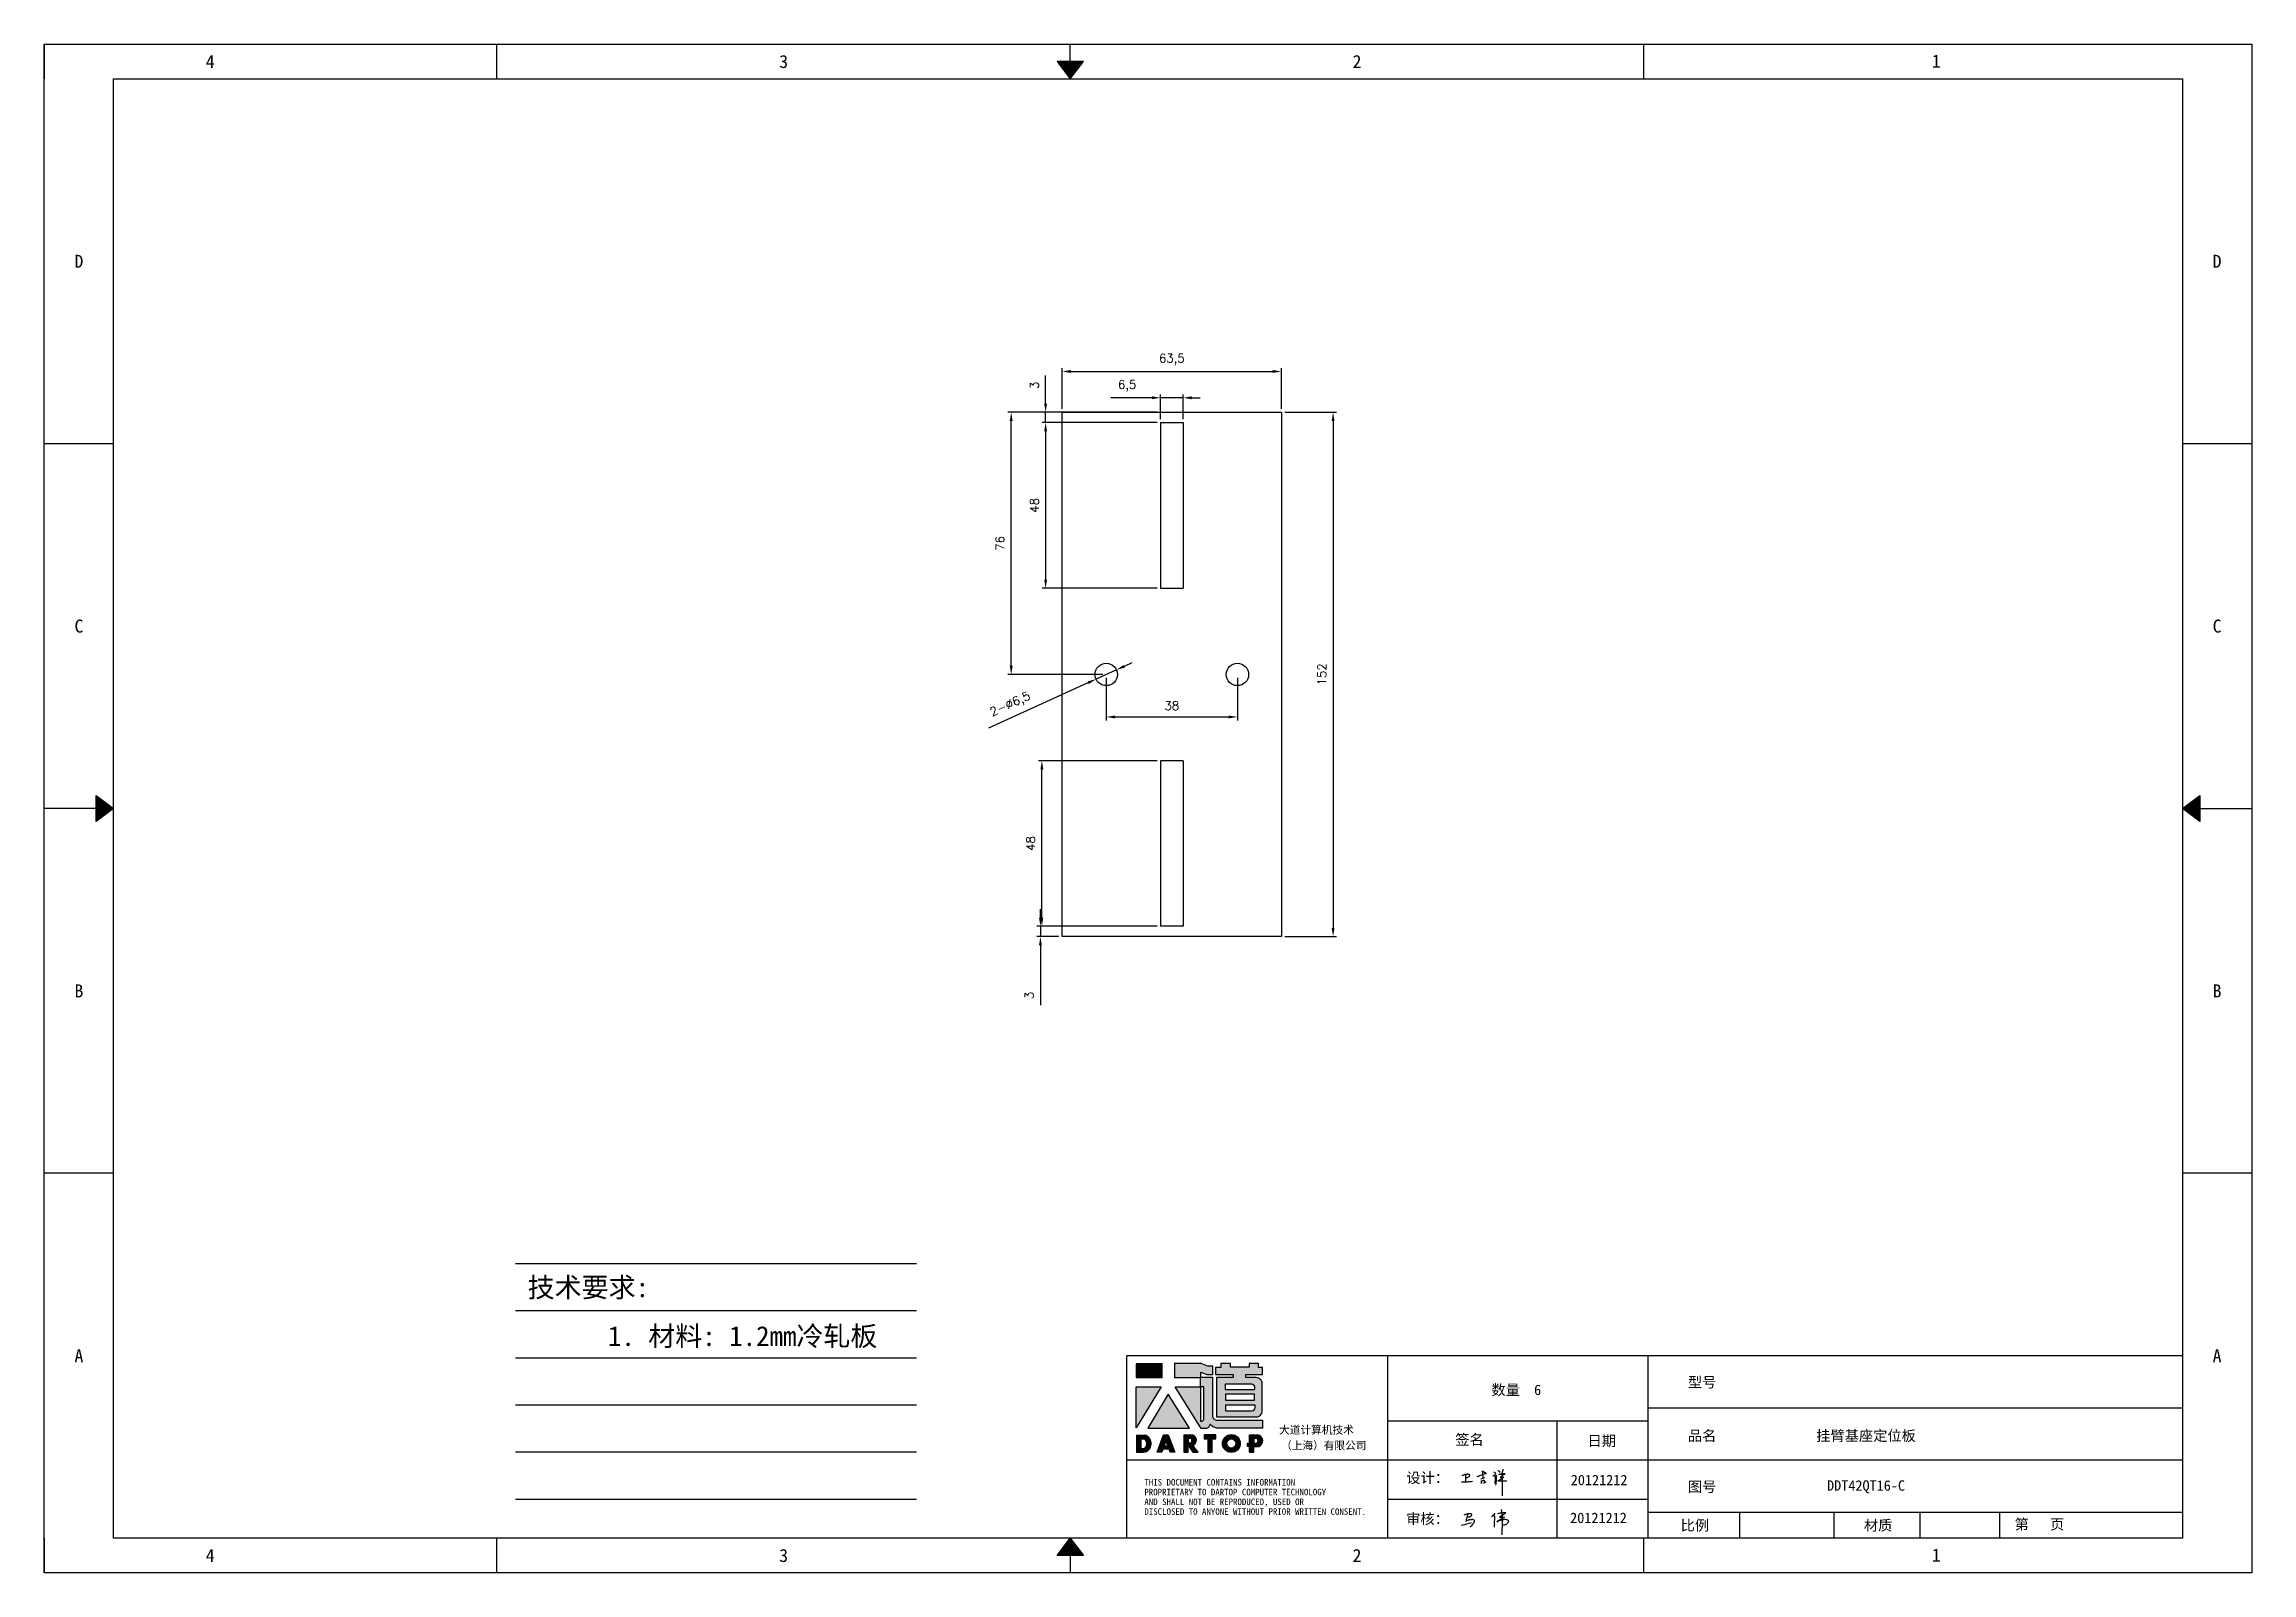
# Model space of a CAD drawing. Header units: millimetres. Extents: x 25928 to 50356, y -44172 to 20163.
# Drawn here: x 39392 to 40032, y 9096 to 9539 of the extents above; entities that cross this region are included whole.
import ezdxf
from ezdxf.enums import TextEntityAlignment as Align

# ---------------------------------------------------------------- set-up
doc = ezdxf.new("R2010")
doc.units = ezdxf.units.MM
doc.linetypes.add('DOT', pattern=[0.25, 0, -0.25])
doc.layers.add('4', color=7, linetype='Continuous')
doc.layers.add('print', color=30, linetype='Continuous')
doc.layers.add('dim', color=2, linetype='Continuous', lineweight=9)
doc.styles.add('Dartop', font='')
doc.styles.add('HZ', font='')
doc.styles.add('hzHT', font='simhei.ttf')
doc.styles.get("Standard").update_dxf_attribs({"font": 'txt', "bigfont": 'gbcbig.shx'})
doc.styles.get('Dartop').set_extended_font_data('FangSong_GB2312')
doc.styles.get('HZ').set_extended_font_data('SimSun')
doc.dimstyles.new('0.5small', dxfattribs={"dimtxt": 2.5, "dimasz": 2.5, "dimexe": 1, "dimexo": 1, "dimgap": 2, "dimtad": 1, "dimtxsty": 'Standard', "dimcen": 2.5, "dimadec": 0, "dimazin": 0, "dimtfac": 1, "dimtmove": 0, "dimatfit": 3, "dimfxl": 0, "dimarcsym": 0})

msp = doc.modelspace()

# ---------------------------------------------------------------- texts
at = {"color": 0}
for s, height, style, p in [('4', 3.777, 'Dartop', (39440.108, 9533.689)), ('3', 3.777, 'Dartop', (39606.296, 9533.689)), ('2', 3.777, 'Dartop', (39772.484, 9533.689)), ('1', 3.777, 'Dartop', (39940.394, 9533.808)), ('D', 3.777, 'Dartop', (39402.046, 9475.774)), ('D', 3.777, 'Dartop', (40021.767, 9475.774)), ('C', 3.777, 'Dartop', (39402.046, 9370.018)), ('C', 3.777, 'Dartop', (40021.767, 9370.018)), ('B', 3.777, 'Dartop', (39402.046, 9264.262)), ('B', 3.777, 'Dartop', (40021.767, 9264.262)), ('A', 3.777, 'Dartop', (39402.046, 9158.506)), ('A', 3.777, 'Dartop', (40021.767, 9158.506)), ('数量  6', 3.0216, 'hzHT', (39818.661, 9148.601)), ('型号', 3.0216, 'hzHT', (39872.514, 9150.82)), ('挂臂基座定位板', 3.0216, 'hzHT', (39920.022, 9135.308)), ('签名', 3.0216, 'hzHT', (39805.088, 9134.201)), ('日期', 3.0216, 'hzHT', (39843.429, 9133.83)), ('品名', 3.0216, 'hzHT', (39872.514, 9135.308)), ('20121212', 3.0216, 'hzHT', (39842.653, 9122.47)), ('图号', 3.0216, 'hzHT', (39872.514, 9120.539)), ('DDT42QT16-C', 3.0216, 'hzHT', (39920.022, 9120.879)), ('20121212', 3.0216, 'hzHT', (39842.473, 9111.506)), ('比例', 3.0216, 'hzHT', (39870.407, 9109.326)), ('材质', 3.0216, 'hzHT', (39923.532, 9109.326)), ('第   页', 3.0216, 'hzHT', (39970.274, 9109.64)), ('4', 3.777, 'Dartop', (39440.108, 9100.592)), ('3', 3.777, 'Dartop', (39606.296, 9100.592)), ('2', 3.777, 'Dartop', (39772.484, 9100.592)), ('1', 3.777, 'Dartop', (39940.394, 9100.712))]:
    msp.add_text(s, height=height, dxfattribs=dict(at, style=style)).set_placement(p, align=Align.MIDDLE_CENTER)
at = {"style": 'HZ'}
for s, p in [('技术要求:', (39549.703, 9178.326)), ('     1. 材料: 1.2mm冷轧板', (39584.67, 9164.204))]:
    msp.add_text(s, height=5.733, dxfattribs=at).set_placement(p, align=Align.MIDDLE_CENTER)
at = {"color": 0, "style": 'hzHT'}
for s, height, p in [('设计：', 3.0216, (39786.784, 9121.612)), ('THIS DOCUMENT CONTAINS INFORMATION', 1.8885, (39710.856, 9120.868)), ('PROPRIETARY TO DARTOP COMPUTER TECHNOLOGY', 1.8885, (39710.856, 9118.036)), ('AND SHALL NOT BE REPRODUCED, USED OR', 1.8885, (39710.856, 9115.203)), ('DISCLOSED TO ANYONE WITHOUT PRIOR WRITTEN CONSENT.', 1.8885, (39710.856, 9112.37)), ('审核：', 3.0216, (39786.739, 9109.714))]:
    msp.add_text(s, height=height, dxfattribs=at).set_placement(p)
at = {"layer": '4', "color": 0, "style": 'hzHT'}
for s, p in [('大道计算机技术', (39749.915, 9135.868)), ('（上海）有限公司', (39750.485, 9131.352))]:
    msp.add_text(s, height=2.2662, dxfattribs=at).set_placement(p)

# ---------------------------------------------------------------- blocks, each defined once
blk = doc.blocks.new('*U5')
at = {"color": 254, "linetype": 'Continuous', "extrusion": (0, 0, -1)}
for points in [[(-17, 0.333), (-16.812, 0.25), (-17, 0.5)], [(-17, 0.333), (-17.188, 0.25), (-16.812, 0.25)], [(-17, 0.333), (-17, 0.5), (-17.188, 0.25)]]:
    blk.add_solid(points, dxfattribs=at)
blk = doc.blocks.new('*U6')
at = {"color": 254, "linetype": 'Continuous'}
for points in [[(17, 21.667), (17.188, 21.75), (16.812, 21.75)], [(17, 21.667), (16.812, 21.75), (17, 21.5)], [(17, 21.667), (17, 21.5), (17.188, 21.75)]]:
    blk.add_solid(points, dxfattribs=at)
blk = doc.blocks.new('*U3')
at = {"color": 254, "linetype": 'Continuous', "extrusion": (0, 0, -1)}
for points in [[(-0.833, 11), (-0.75, 10.812), (-0.75, 11.188)], [(-0.833, 11), (-0.75, 11.188), (-1, 11)], [(-0.833, 11), (-1, 11), (-0.75, 10.812)]]:
    blk.add_solid(points, dxfattribs=at)
blk = doc.blocks.new('dadao')
for p, q in [((48, 19.2), (44.9, 10.4)), ((44.9, 10.4), (51.2, 10.4)), ((51.2, 10.4), (48, 19.2))]:
    blk.add_line(p, q)
for points in [[(41.8, 121.6), (41.8, 143.7), (-0.4, 143.7), (-0.4, 121.6), (41.8, 121.6)], [(104.8, 122), (104.8, 130.3), (114.1, 126.3), (124.2, 126.3), (124.2, 139.6), (115.9, 139.6), (105.1, 143.9), (61.5, 143.9)], [(61.7, 144), (61.7, 121.3), (103.9, 121.3)], [(113.4, 38.7), (105.1, 38.7), (63, 106.5), (103.9, 106.5), (103.9, 120.9), (103.9, 121.3)], [(109.7, 53.6), (109.7, 106.2), (104.3, 106.2), (104.3, 50.4), (106.6, 50.4)], [(144.6, 94.4), (144.6, 84.8), (192, 84.8), (192, 94.1), (144.9, 94.1)], [(120.2, 45), (119.5, 45), (119.5, 44.6)], [(0, 28), (0, 0), (11.8, 0)], [(0.1, 28), (14, 28)], [(7.1, 21.8), (7.1, 6.1), (12, 6.1)], [(7.1, 21.8), (11.4, 21.8)], [(76.8, 28.2), (76.8, 0), (84.1, 0), (84.1, 11.1), (91.6, -0.1), (100.3, -0.1), (91.7, 11.1)], [(76.8, 28.2), (90.6, 28.2)], [(84, 22.7), (84, 15.3), (87.2, 15.3)], [(84, 22.7), (87.3, 22.7)], [(183.7, 0), (183.7, 9.6), (180.6, 9.6), (180.6, 14.9), (183.8, 14.9), (183.8, 28.1), (196.1, 28.1), (196.5, 28.1)], [(183.7, 0), (190.9, 0), (190.9, 9.6), (198.8, 9.6)], [(194.9, 22.3), (190.8, 22.3), (190.8, 15), (194.4, 15)]]:
    blk.add_lwpolyline(points)
blk.add_lwpolyline([(137.1, 144.2), (137.1, 137.9), (128.3, 137.9), (128.3, 126.5), (157.3, 126.5), (157.3, 121.5), (130.3, 121.5), (130.3, 57.5), (194.4, 57.5, 0.414214), (204.4, 67.5), (204.4, 111.3, 0.414214), (194.4, 121.3), (177.5, 121.3), (177.5, 126.3), (204.7, 126.3), (204.7, 137.7), (198.2, 137.7), (198.2, 143.9), (183.3, 143.9), (183.3, 138), (153, 138), (153, 144.2), (137.1, 144.2)], format="xyb", close=True)
for points in [[(104.8, 122), (123.4, 122), (123.4, 60, 0.414214), (131.4, 52), (204.8, 52), (204.8, 39.1), (131.7, 39.1)], [(144.3, 110.8), (144.3, 101.8), (192.3, 101.8), (192.3, 105.5, 0.414214), (187.3, 110.5), (144.3, 110.5)], [(144.6, 77), (144.6, 67.5), (187.6, 67.5, 0.414214), (192.6, 72.5), (192.6, 76.4), (144.6, 76.4)]]:
    blk.add_lwpolyline(points, format="xyb")
for points in [[(-0.3, 106.2), (40.4, 106.2), (-0.3, 39.7), (-0.3, 106.2)], [(51.7, 94.1), (18.4, 39.3), (86.2, 39.3)], [(43.8, 28.2), (51.8, 28.2), (62.6, -0.1), (55, -0.1), (53.2, 5), (42.9, 5), (41.1, 0), (33.6, 0)], [(110, 28.1), (110, 21.9), (116, 21.9), (116, -0.1), (123.2, -0.1), (123.2, 22), (129.2, 22), (129.2, 28.1), (110, 28.1)]]:
    blk.add_lwpolyline(points, close=True)
for radius in [14.5, 7.44]:
    blk.add_circle((154.2, 14.2), radius)
for centre, radius, start, end in [((99.2, 60.7), 12.6, 305.6399, 325.969), ((111.6, 46.7), 8.19, 282.9811, 347.6627), ((136, 61.7), 22.9, 226.7358, 259.3209), ((8.5, 13.9), 8.49, 294.2143, 69.7177), ((9.6, 14.2), 14.4, 278.6604, 72.3203), ((86.4, 19), 3.8, 282.527, 76.7196), ((88.6, 19.4), 8.95, 290.6073, 77.2124), ((193.7, 18.7), 3.8, 280.9891, 72.5513), ((195.7, 18.6), 9.51, 288.8959, 85.2442)]:
    blk.add_arc(centre, radius, start, end)
blk = doc.blocks.new('h')
for p, q in [((20768.1, -2360.9), (20773, -2359.1)), ((20769.5, -2366.9), (20769.8, -2370.6)), ((20769.8, -2370.6), (20770.9, -2378)), ((20770.9, -2378), (20771.5, -2370.6)), ((20772.4, -2369.3), (20774.9, -2367.8)), ((20773, -2359.1), (20784.1, -2355.2)), ((20773.3, -2331.8), (20775.3, -2338.7)), ((20789.1, -2340.9), (20773.5, -2331.9)), ((20775.3, -2338.7), (20775.6, -2351.2)), ((20775.6, -2351.2), (20775.5, -2357.3)), ((20782.2, -2369.2), (20780, -2377.1)), ((20780, -2377.1), (20788.3, -2371.3)), ((20780.1, -2366.4), (20780.8, -2366.4)), ((20781.9, -2367.4), (20782.2, -2369.2)), ((20845.7, -2343.5), (20848.4, -2353)), ((20848.9, -2370.3), (20847.9, -2424)), ((20848.4, -2353), (20848.9, -2370.3))]:
    blk.add_line(p, q)
for points in [[(20696.6, -2372.4, 0.002073), (20710.6, -2371.9, 0.016137), (20719.6, -2371.3, 0.008314), (20736.9, -2369.3)], [(20699.1, -2348.2, -0.029745), (20704.6, -2345.4, -0.046842), (20708.4, -2344.2, -0.00919), (20714.3, -2343, -0.018517), (20717.2, -2342.5, -0.037841), (20720.3, -2342.4, -0.039541), (20723.2, -2342.8, -0.149785), (20726, -2344.3, -0.204935), (20726.9, -2346.6, -0.074872), (20726.5, -2348.3, -0.061615), (20725.6, -2350.3, -0.034204), (20723.8, -2352.6, -0.045776), (20722.3, -2354.1, -0.054985), (20720.4, -2355.3, -0.036348), (20717.3, -2356.5, -0.067752), (20715.7, -2356.8, -0.043553), (20713.2, -2356.7)], [(20755, -2351.9, -0.024077), (20759.9, -2350.1, -0.013147), (20768.7, -2346.5, -0.00522), (20775.4, -2344.1, -0.018517), (20777.3, -2343.4, -0.008274), (20786.3, -2341, -0.039541), (20788.3, -2340.8, -0.079216), (20789.4, -2341, -0.204935)], [(20813.5, -2350.1, 0.007348), (20815.9, -2348.7, 0.008421), (20818, -2347.3, 0.009459), (20819.7, -2346.2, -0.016325), (20820.7, -2345.5, -0.173771), (20821.8, -2345.3, -0.085159), (20823.9, -2346, -0.125883), (20826, -2347.9, -0.160659), (20826.6, -2350.1, -0.010447), (20826.5, -2352.3, -0.008247), (20826.2, -2355.1, -0.002698), (20825.3, -2374, 0.001562), (20823.9, -2383.7, 0.016137)], [(20816.8, -2335, -0.053561), (20819.6, -2336.1, -0.075272), (20821.3, -2337.3, -0.005295), (20822.5, -2338.5, -0.009337), (20823.1, -2339.1, -0.026146), (20823.7, -2339.8, -0.016644), (20824.5, -2340.9)], [(20832.1, -2329.2, -0.053561), (20834.9, -2330.3, -0.075272), (20836.7, -2331.5, -0.005295), (20837.8, -2332.6, -0.009337), (20838.5, -2333.3, -0.026146), (20839, -2334, -0.016644), (20839.8, -2335.1)], [(20836, -2343.7, -0.02797), (20842.1, -2342.6, -0.048868), (20845.6, -2342.2, -0.00919), (20851.1, -2341.4, -0.018517), (20853.9, -2341.1, -0.037841), (20856.7, -2341.2, -0.039541), (20859.4, -2341.6, -0.018282), (20840.6, -2354.7, -0.000937)], [(20847.6, -2340.2, 0.021784), (20849.6, -2335.9, 0.028296), (20850.8, -2332.4, 0.008136), (20851.9, -2328.2, 0.028913), (20852.2, -2327, 0.08193), (20852.1, -2325.9, 0.075058), (20851.7, -2324.7, 0.275043)]]:
    blk.add_lwpolyline(points, format="xyb")
for points in [[(20711.3, -2343.5), (20711.3, -2343.5), (20711.5, -2355.8), (20710.7, -2368), (20710.6, -2371.9)], [(20821.5, -2350.6), (20822.4, -2359.2), (20822.2, -2364.9), (20821.7, -2369), (20821.3, -2376.3), (20823.6, -2368.5), (20827.2, -2366.3), (20829.5, -2366.3)], [(20840.6, -2354.7), (20850, -2354.7), (20855, -2354.3), (20845.9, -2361.1), (20840.5, -2364), (20833, -2367.5), (20863.2, -2367.4), (20865.9, -2367.3)]]:
    blk.add_lwpolyline(points)
for centre, radius, start, end in [((20773.7, -2371.2), 2.3, 121.9907, 163.60158), ((20787.5, -2406), 40.3, 100.61827, 108.24823), ((20780.8, -2367.6), 1.15, 9.4675, 90)]:
    blk.add_arc(centre, radius, start, end)
blk = doc.blocks.new('*U4')
at = {"color": 254, "linetype": 'Continuous', "extrusion": (0, 0, -1)}
for points in [[(-33.167, 11), (-33, 11), (-33.25, 11.188)], [(-33.167, 11), (-33.25, 11.188), (-33.25, 10.812)], [(-33.167, 11), (-33.25, 10.812), (-33, 11)]]:
    blk.add_solid(points, dxfattribs=at)
blk = doc.blocks.new('*D109')
at = {"layer": 'Defpoints', "color": 0}
for p in [(39750.56, 9443.83), (39687.06, 9432), (39750.56, 9432)]:
    blk.add_point(p, dxfattribs=at)
at = {"layer": 'dim', "color": 0, "lineweight": -2}
for p, q in [((39687.06, 9433), (39687.06, 9444.83)), ((39750.56, 9433), (39750.56, 9444.83)), ((39689.56, 9443.83), (39748.06, 9443.83))]:
    blk.add_line(p, q, dxfattribs=at)
at = {"layer": 'dim', "color": 0}
for points in [[(39689.56, 9444.25), (39689.56, 9443.42), (39687.06, 9443.83)], [(39748.06, 9444.25), (39748.06, 9443.42), (39750.56, 9443.83)]]:
    blk.add_solid(points, dxfattribs=at)
at = {"layer": 'dim', "color": 0, "insert": (39718.81, 9447.29), "char_height": 2.5, "attachment_point": 5}
blk.add_mtext('63,5', dxfattribs=at)
blk = doc.blocks.new('*D110')
at = {"layer": 'Defpoints', "color": 0}
for p in [(39750.56, 9432), (39750.56, 9280), (39765.55, 9280)]:
    blk.add_point(p, dxfattribs=at)
at = {"layer": 'dim', "color": 0, "lineweight": -2}
for p, q in [((39751.56, 9432), (39766.55, 9432)), ((39765.55, 9429.5), (39765.55, 9282.5)), ((39751.56, 9280), (39766.55, 9280))]:
    blk.add_line(p, q, dxfattribs=at)
at = {"layer": 'dim', "color": 0}
for points in [[(39765.13, 9429.5), (39765.96, 9429.5), (39765.55, 9432)], [(39765.13, 9282.5), (39765.96, 9282.5), (39765.55, 9280)]]:
    blk.add_solid(points, dxfattribs=at)
at = {"layer": 'dim', "color": 0, "insert": (39762.3, 9356), "char_height": 2.5, "attachment_point": 5, "rotation": 90}
blk.add_mtext('152', dxfattribs=at)
blk = doc.blocks.new('*D111')
at = {"layer": 'Defpoints', "color": 0}
for p in [(39715.56, 9436.2), (39715.56, 9429), (39722.06, 9429)]:
    blk.add_point(p, dxfattribs=at)
at = {"layer": 'dim', "color": 0, "lineweight": -2}
for p, q in [((39713.06, 9436.2), (39701.15, 9436.2)), ((39715.56, 9430), (39715.56, 9437.2)), ((39722.06, 9436.2), (39715.56, 9436.2)), ((39722.06, 9430), (39722.06, 9437.2)), ((39724.56, 9436.2), (39727.06, 9436.2))]:
    blk.add_line(p, q, dxfattribs=at)
at = {"layer": 'dim', "color": 0}
for points in [[(39713.06, 9436.62), (39713.06, 9435.78), (39715.56, 9436.2)], [(39724.56, 9436.62), (39724.56, 9435.78), (39722.06, 9436.2)]]:
    blk.add_solid(points, dxfattribs=at)
at = {"layer": 'dim', "color": 0, "insert": (39705.85, 9439.66), "char_height": 2.5, "attachment_point": 5}
blk.add_mtext('6,5', dxfattribs=at)
blk = doc.blocks.new('*D112')
at = {"layer": 'Defpoints', "color": 0}
for p in [(39672.26, 9432), (39687.06, 9432), (39699.81, 9356)]:
    blk.add_point(p, dxfattribs=at)
at = {"layer": 'dim', "color": 0, "lineweight": -2}
for p, q in [((39686.06, 9432), (39671.26, 9432)), ((39672.26, 9358.5), (39672.26, 9429.5)), ((39698.81, 9356), (39671.26, 9356))]:
    blk.add_line(p, q, dxfattribs=at)
at = {"layer": 'dim', "color": 0}
for points in [[(39671.84, 9429.5), (39672.67, 9429.5), (39672.26, 9432)], [(39671.84, 9358.5), (39672.67, 9358.5), (39672.26, 9356)]]:
    blk.add_solid(points, dxfattribs=at)
at = {"layer": 'dim', "color": 0, "insert": (39669.01, 9394), "char_height": 2.5, "attachment_point": 5, "rotation": 90}
blk.add_mtext('76', dxfattribs=at)
blk = doc.blocks.new('*D113')
at = {"layer": 'Defpoints', "color": 0}
for p in [(39682.24, 9432), (39715.56, 9432), (39715.56, 9429)]:
    blk.add_point(p, dxfattribs=at)
at = {"layer": 'dim', "color": 0, "lineweight": -2}
for p, q in [((39682.24, 9434.5), (39682.24, 9442.67)), ((39714.56, 9432), (39681.24, 9432)), ((39682.24, 9429), (39682.24, 9432)), ((39714.56, 9429), (39681.24, 9429)), ((39682.24, 9426.5), (39682.24, 9424))]:
    blk.add_line(p, q, dxfattribs=at)
at = {"layer": 'dim', "color": 0}
for points in [[(39681.82, 9434.5), (39682.65, 9434.5), (39682.24, 9432)], [(39681.82, 9426.5), (39682.65, 9426.5), (39682.24, 9429)]]:
    blk.add_solid(points, dxfattribs=at)
at = {"layer": 'dim', "color": 0, "insert": (39678.99, 9439.83), "char_height": 2.5, "attachment_point": 5, "rotation": 90}
blk.add_mtext('3', dxfattribs=at)
blk = doc.blocks.new('*D114')
at = {"layer": 'Defpoints', "color": 0}
for p in [(39714.56, 9429), (39682.24, 9381), (39715.56, 9381)]:
    blk.add_point(p, dxfattribs=at)
at = {"layer": 'dim', "color": 0, "lineweight": -2}
for p, q in [((39713.56, 9429), (39681.24, 9429)), ((39682.24, 9426.5), (39682.24, 9383.5)), ((39714.56, 9381), (39681.24, 9381))]:
    blk.add_line(p, q, dxfattribs=at)
at = {"layer": 'dim', "color": 0}
for points in [[(39681.82, 9426.5), (39682.65, 9426.5), (39682.24, 9429)], [(39681.82, 9383.5), (39682.65, 9383.5), (39682.24, 9381)]]:
    blk.add_solid(points, dxfattribs=at)
at = {"layer": 'dim', "color": 0, "insert": (39678.99, 9405), "char_height": 2.5, "attachment_point": 5, "rotation": 90}
blk.add_mtext('48', dxfattribs=at)
blk = doc.blocks.new('*D115')
at = {"layer": 'Defpoints', "color": 0}
for p in [(39680.73, 9283), (39687.06, 9280), (39715.56, 9283)]:
    blk.add_point(p, dxfattribs=at)
at = {"layer": 'dim', "color": 0, "lineweight": -2}
for p, q in [((39680.73, 9285.5), (39680.73, 9288)), ((39714.56, 9283), (39679.73, 9283)), ((39686.06, 9280), (39679.73, 9280)), ((39680.73, 9283), (39680.73, 9280)), ((39680.73, 9277.5), (39680.73, 9260.1))]:
    blk.add_line(p, q, dxfattribs=at)
at = {"layer": 'dim', "color": 0}
for points in [[(39680.32, 9285.5), (39681.15, 9285.5), (39680.73, 9283)], [(39680.32, 9277.5), (39681.15, 9277.5), (39680.73, 9280)]]:
    blk.add_solid(points, dxfattribs=at)
at = {"layer": 'dim', "color": 0, "insert": (39677.48, 9262.94), "char_height": 2.5, "attachment_point": 5, "rotation": 90}
blk.add_mtext('3', dxfattribs=at)
blk = doc.blocks.new('*D116')
at = {"layer": 'Defpoints', "color": 0}
for p in [(39681.15, 9331), (39715.56, 9331), (39715.56, 9283)]:
    blk.add_point(p, dxfattribs=at)
at = {"layer": 'dim', "color": 0, "lineweight": -2}
for p, q in [((39714.56, 9331), (39680.15, 9331)), ((39681.15, 9285.5), (39681.15, 9328.5)), ((39714.56, 9283), (39680.15, 9283))]:
    blk.add_line(p, q, dxfattribs=at)
at = {"layer": 'dim', "color": 0}
for points in [[(39680.73, 9328.5), (39681.57, 9328.5), (39681.15, 9331)], [(39680.73, 9285.5), (39681.57, 9285.5), (39681.15, 9283)]]:
    blk.add_solid(points, dxfattribs=at)
at = {"layer": 'dim', "color": 0, "insert": (39677.9, 9307), "char_height": 2.5, "attachment_point": 5, "rotation": 90}
blk.add_mtext('48', dxfattribs=at)
blk = doc.blocks.new('*D117')
at = {"layer": 'Defpoints', "color": 0}
for p in [(39699.81, 9356), (39737.81, 9356), (39737.81, 9343.69)]:
    blk.add_point(p, dxfattribs=at)
at = {"layer": 'dim', "color": 0, "lineweight": -2}
for p, q in [((39699.81, 9355), (39699.81, 9342.69)), ((39737.81, 9355), (39737.81, 9342.69)), ((39702.31, 9343.69), (39735.31, 9343.69))]:
    blk.add_line(p, q, dxfattribs=at)
at = {"layer": 'dim', "color": 0}
for points in [[(39702.31, 9344.1), (39702.31, 9343.27), (39699.81, 9343.69)], [(39735.31, 9344.1), (39735.31, 9343.27), (39737.81, 9343.69)]]:
    blk.add_solid(points, dxfattribs=at)
at = {"layer": 'dim', "color": 0, "insert": (39718.81, 9346.94), "char_height": 2.5, "attachment_point": 5}
blk.add_mtext('38', dxfattribs=at)
blk = doc.blocks.new('*D118')
at = {"layer": 'Defpoints', "color": 0}
for p in [(39702.77, 9357.35), (39696.86, 9354.65)]:
    blk.add_point(p, dxfattribs=at)
at = {"layer": 'dim', "color": 0, "lineweight": -2}
for p, q in [((39702.77, 9357.35), (39696.86, 9354.65)), ((39705.05, 9358.38), (39707.32, 9359.42)), ((39665.8, 9340.52), (39694.58, 9353.62))]:
    blk.add_line(p, q, dxfattribs=at)
at = {"layer": 'dim', "color": 0}
for points in [[(39704.87, 9358.76), (39705.22, 9358), (39702.77, 9357.35)], [(39694.41, 9354), (39694.75, 9353.24), (39696.86, 9354.65)]]:
    blk.add_solid(points, dxfattribs=at)
at = {"layer": 'dim', "color": 0, "insert": (39672.06, 9347.17), "char_height": 2.5, "attachment_point": 5, "rotation": 24.47104}
blk.add_mtext('2-∅6,5', dxfattribs=at)

# ---------------------------------------------------------------- dimensions: what is measured, and where the dimension line sits
at = {"layer": 'dim'}
for base, p1, p2, picture, middle in [((39750.563, 9443.833), (39687.063, 9432), (39750.563, 9432), '*D109', (39718.813, 9447.291)), ((39715.563, 9436.2), (39722.063, 9429), (39715.563, 9429), '*D111', (39705.855, 9439.658)), ((39737.813, 9343.688), (39699.813, 9356), (39737.813, 9356), '*D117', (39718.813, 9346.938))]:
    dim = msp.add_linear_dim(base=base, p1=p1, p2=p2, dimstyle='0.5small', override={"dimpost": '\\X'}, dxfattribs=at)
    dim.commit()
    dim.dimension.update_dxf_attribs({"geometry": picture, "text_midpoint": middle})
for base, p1, p2, picture, middle in [((39682.237, 9432), (39715.563, 9429), (39715.563, 9432), '*D113', (39678.987, 9439.833)), ((39672.258, 9432), (39699.813, 9356), (39687.063, 9432), '*D112', (39669.008, 9394)), ((39765.546, 9280), (39750.563, 9432), (39750.563, 9280), '*D110', (39762.296, 9356)), ((39682.237, 9381), (39714.563, 9429), (39715.563, 9381), '*D114', (39678.987, 9405)), ((39681.149, 9331), (39715.563, 9283), (39715.563, 9331), '*D116', (39677.899, 9307))]:
    dim = msp.add_linear_dim(base=base, p1=p1, p2=p2, angle=90, dimstyle='0.5small', override={"dimpost": '\\X'}, dxfattribs=at)
    dim.commit()
    dim.dimension.update_dxf_attribs({"geometry": picture, "text_midpoint": middle})
dim = msp.add_diameter_dim_2p(p1=(39702.771, 9357.346), p2=(39696.855, 9354.653), text='2-<>', dimstyle='0.5small', override={"dimpost": '\\X'}, dxfattribs=at)
dim.commit()
dim.dimension.update_dxf_attribs({"geometry": '*D118', "text_midpoint": (39673.496, 9344.022), "dimtype": 163})
dim = msp.add_linear_dim(base=(39680.732, 9283), p1=(39687.063, 9280), p2=(39715.563, 9283), angle=90, dimstyle='0.5small', override={"dimpost": '\\X'}, dxfattribs=at)
dim.commit()
dim.dimension.update_dxf_attribs({"geometry": '*D115', "text_midpoint": (39680.732, 9262.938), "dimtype": 160})

# ---------------------------------------------------------------- hatches: boundary and pattern name
for points in [[(39715.998, 9156.167), (39708.464, 9156.167), (39708.464, 9152.231), (39715.998, 9152.231)], [(39715.755, 9149.477), (39708.484, 9149.477), (39708.484, 9137.605)], [(39717.771, 9147.323), (39711.827, 9137.526), (39723.93, 9137.526)], [(39731.615, 9135.522), (39728.175, 9135.522), (39728.175, 9134.431), (39729.248, 9134.431), (39729.248, 9130.498), (39730.533, 9130.498), (39730.533, 9134.433), (39731.615, 9134.433)]]:
    msp.add_hatch(color=0).paths.add_polyline_path(points)
h = msp.add_hatch(color=0)
h.paths.add_polyline_path([(39727.256, 9153.775), (39728.919, 9153.057), (39730.717, 9153.057), (39730.717, 9155.436), (39729.234, 9155.436), (39727.301, 9156.199), (39719.558, 9156.199), (39719.558, 9152.175), (39727.092, 9152.175), (39727.092, 9152.094), (39727.092, 9149.522), (39719.786, 9149.522), (39727.301, 9137.428), (39728.789, 9137.428, 0.2793748), (39729.875, 9138.484), (39729.875, 9138.54), (39730.006, 9138.54, 0.1431454), (39732.055, 9137.497), (39745.114, 9137.497), (39745.114, 9139.791), (39731.999, 9139.791, -0.4142136), (39730.571, 9141.22), (39730.571, 9152.302), (39727.256, 9152.302)])
h.paths.add_polyline_path([(39727.168, 9149.471), (39728.125, 9149.47), (39728.125, 9140.084, -0.0889357), (39727.571, 9139.513), (39727.165, 9139.513)], flags=16)
h = msp.add_hatch(color=0)
h.paths.add_polyline_path([(39745.091, 9155.103), (39743.929, 9155.103), (39743.929, 9156.208), (39741.273, 9156.208), (39741.273, 9155.158), (39735.852, 9155.158), (39735.852, 9156.263), (39733.012, 9156.263), (39733.012, 9155.137), (39731.443, 9155.137), (39731.443, 9153.1), (39736.621, 9153.1), (39736.621, 9152.199), (39731.796, 9152.199), (39731.796, 9140.789), (39743.25, 9140.789, 0.4142136), (39745.036, 9142.574), (39745.036, 9150.388, 0.4142136), (39743.25, 9152.174), (39740.222, 9152.174), (39740.222, 9153.058), (39745.091, 9153.058)])
h.paths.add_polyline_path([(39741.985, 9150.239, -0.4142136), (39742.878, 9149.346), (39742.878, 9148.692), (39734.302, 9148.692), (39734.302, 9150.239)], flags=16)
h.paths.add_polyline_path([(39742.823, 9147.31), (39742.823, 9145.652), (39734.358, 9145.652), (39734.358, 9147.31)], flags=16)
h.paths.add_polyline_path([(39742.933, 9144.16), (39742.933, 9143.45, -0.4142136), (39742.04, 9142.557), (39734.358, 9142.557), (39734.358, 9144.16)], flags=16)
h = msp.add_hatch(color=0)
h.paths.add_polyline_path([(39711.032, 9135.504), (39708.538, 9135.504), (39708.538, 9130.513), (39710.639, 9130.513, 0.7930159)])
h.paths.add_polyline_path([(39710.676, 9131.606), (39709.803, 9131.606), (39709.803, 9134.411), (39710.579, 9134.411, -0.6713609)], flags=16)
h = msp.add_hatch(color=0)
h.paths.add_polyline_path([(39717.79, 9135.545), (39716.366, 9135.545), (39714.535, 9130.508), (39715.884, 9130.508), (39716.201, 9131.401), (39718.028, 9131.401), (39718.352, 9130.497), (39719.711, 9130.497)])
h.paths.add_polyline_path([(39717.679, 9132.363), (39716.547, 9132.363), (39717.102, 9133.946)], flags=16)
h = msp.add_hatch(color=0)
h.paths.add_polyline_path([(39724.709, 9135.542), (39722.256, 9135.542), (39722.256, 9130.505), (39723.552, 9130.505), (39723.552, 9132.502), (39724.885, 9130.487), (39726.451, 9130.487), (39724.918, 9132.489, 0.7440549)])
h.paths.add_polyline_path([(39723.54, 9133.247), (39723.54, 9134.57), (39724.12, 9134.57, -0.796809), (39724.111, 9133.247)], flags=16)
h = msp.add_hatch(color=0)
h.paths.add_polyline_path([(39733.485, 9133.041, 1), (39738.656, 9133.041, 1)])
h.paths.add_polyline_path([(39737.399, 9133.041, -1), (39734.742, 9133.041, -1)], flags=16)
h = msp.add_hatch(color=0)
h.paths.add_polyline_path([(39743.617, 9135.53), (39743.542, 9135.53), (39741.355, 9135.53), (39741.355, 9133.179), (39740.775, 9133.179), (39740.775, 9132.225), (39741.346, 9132.225), (39741.346, 9130.514), (39742.623, 9130.514), (39742.623, 9132.232), (39744.026, 9132.232, 0.8123038)])
h.paths.add_polyline_path([(39742.604, 9133.186), (39742.604, 9134.5), (39743.33, 9134.5, -0.7782134), (39743.256, 9133.186)], flags=16)

# ---------------------------------------------------------------- linework, layer by layer
at = {"color": 0, "linetype": 'DOT'}
for p, q in [((39391.974, 9538.725), (40021.767, 9538.725)), ((39391.974, 9105.628), (39391.974, 9528.653)), ((40021.767, 9095.556), (39391.974, 9095.556))]:
    msp.add_line(p, q, dxfattribs=at)
at = {"color": 0}
for p, q in [((39391.974, 9538.725), (39391.974, 9528.653)), ((39523.202, 9528.653), (39523.202, 9538.725)), ((39689.39, 9533.689), (39689.39, 9538.725)), ((39855.579, 9528.653), (39855.579, 9538.725)), ((39412.118, 9105.628), (39412.118, 9528.653)), ((39412.118, 9528.653), (40011.695, 9528.653)), ((40011.695, 9528.653), (40011.695, 9105.628)), ((39412.118, 9422.896), (39391.974, 9422.896)), ((40031.839, 9422.896), (40011.695, 9422.896)), ((39407.082, 9317.14), (39391.974, 9317.14)), ((40016.731, 9317.14), (40031.839, 9317.14)), ((39412.118, 9211.384), (39391.974, 9211.384)), ((40031.839, 9211.384), (40011.695, 9211.384)), ((40011.695, 9158.506), (39705.757, 9158.506)), ((39705.757, 9105.628), (39705.757, 9158.506)), ((39781.297, 9158.506), (39781.297, 9105.628)), ((39856.838, 9105.628), (39856.838, 9158.506)), ((39781.297, 9139.621), (39856.838, 9139.621)), ((39830.398, 9139.621), (39830.398, 9105.628)), ((39856.838, 9143.398), (40011.695, 9143.398)), ((39705.757, 9128.29), (39781.297, 9128.29)), ((39781.297, 9128.29), (40011.695, 9128.29)), ((39781.297, 9116.959), (39856.838, 9116.959)), ((39856.838, 9113.182), (40011.695, 9113.182)), ((39883.414, 9105.628), (39883.414, 9113.182)), ((39910.804, 9105.628), (39910.804, 9113.182)), ((39935.703, 9105.628), (39935.703, 9113.182)), ((39958.817, 9105.628), (39958.817, 9113.182)), ((39391.974, 9105.628), (39391.974, 9095.556)), ((40011.695, 9105.628), (39412.118, 9105.628)), ((39523.202, 9095.556), (39523.202, 9105.628)), ((39855.579, 9095.556), (39855.579, 9105.628)), ((39689.39, 9100.592), (39689.39, 9095.556))]:
    msp.add_line(p, q, dxfattribs=at)
for p, q in [((39687.063, 9432), (39750.563, 9432)), ((39687.063, 9280), (39687.063, 9432)), ((39750.563, 9432), (39750.563, 9280)), ((39715.563, 9429), (39722.063, 9429)), ((39715.563, 9429), (39715.563, 9381)), ((39722.063, 9429), (39722.063, 9381)), ((39715.563, 9381), (39722.063, 9381)), ((39715.563, 9331), (39715.563, 9283)), ((39722.063, 9331), (39715.563, 9331)), ((39722.063, 9331), (39722.063, 9283)), ((39750.563, 9280), (39687.063, 9280)), ((39722.063, 9283), (39715.563, 9283)), ((39813.769, 9111.681), (39814.713, 9111.681)), ((39815.216, 9111.726), (39814.273, 9111.08)), ((39814.307, 9113.921), (39814.524, 9112.11)), ((39814.524, 9112.11), (39814.559, 9110.773)), ((39814.713, 9111.681), (39815.216, 9111.726)), ((39813.739, 9110.795), (39812.996, 9110.393)), ((39814.273, 9111.08), (39813.739, 9110.795)), ((39814.559, 9110.773), (39814.479, 9106.614))]:
    msp.add_line(p, q)
for points in [[(39689.39, 9528.653), (39693.167, 9533.689), (39685.613, 9533.689), (39689.39, 9528.653)], [(39412.118, 9317.14), (39407.082, 9313.363), (39407.082, 9320.917), (39412.118, 9317.14)], [(40011.695, 9317.14), (40016.731, 9320.917), (40016.731, 9313.363), (40011.695, 9317.14)], [(39689.39, 9105.628), (39693.167, 9100.592), (39685.613, 9100.592), (39689.39, 9105.628)]]:
    msp.add_lwpolyline(points, close=True, dxfattribs=at)
for points in [[(39803.563, 9112.334, -0.029745), (39803.995, 9112.55, -0.0468422), (39804.287, 9112.644, -0.0091902), (39804.744, 9112.736, -0.0185172), (39804.972, 9112.769, -0.0378406), (39805.208, 9112.777, -0.0395413), (39805.433, 9112.749, -0.1497852), (39805.652, 9112.629, -0.2049352), (39805.719, 9112.456, -0.0748717), (39805.693, 9112.319, -0.0616146), (39805.619, 9112.168, -0.0342039), (39805.484, 9111.989, -0.0457759), (39805.363, 9111.874, -0.054985), (39805.216, 9111.782, -0.0363479), (39804.974, 9111.685, -0.0677521), (39804.853, 9111.665, -0.0435534), (39804.662, 9111.674)], [(39813.306, 9112.794, -0.0279703), (39813.916, 9112.907, -0.0488679), (39814.27, 9112.945, -0.0091902), (39814.826, 9113.027, -0.0185172), (39815.104, 9113.052, -0.0378406), (39815.389, 9113.046, -0.0395413), (39815.658, 9112.999, -0.0182819), (39813.769, 9111.681, -0.0009369)], [(39812.996, 9110.393, -0.029745), (39813.67, 9110.73, -0.0468422), (39814.126, 9110.877, -0.0091902), (39814.838, 9111.021, -0.0185172), (39815.195, 9111.073, -0.0378406), (39815.563, 9111.084, -0.0395413), (39815.913, 9111.041, -0.1497852), (39816.254, 9110.854, -0.2049352), (39816.359, 9110.584, -0.0748717), (39816.319, 9110.37, -0.0616146), (39816.203, 9110.134, -0.0342039), (39815.992, 9109.856, -0.0457759), (39815.804, 9109.675, -0.054985), (39815.576, 9109.532, -0.0363479), (39815.198, 9109.382, -0.0677521), (39815.008, 9109.349, -0.0435534), (39814.711, 9109.364)]]:
    msp.add_lwpolyline(points, format="xyb")
msp.add_lwpolyline([(39804.515, 9112.692), (39804.515, 9112.692), (39804.371, 9111.807), (39804.133, 9110.975), (39803.978, 9110.464)])
for centre in [(39699.813, 9356), (39737.813, 9356)]:
    msp.add_circle(centre, 3.25)
for centre, radius, start, end in [((39807.774, 9118.325), 7.458, 299.265464, 300.9495), ((39824.67, 9055.813), 57.583, 102.46592, 103.2053), ((39785.428, 9139.648), 38.128, 313.366132, 315.296084), ((39812.245, 9111.795), 0.244, 52.375745, 91.291159), ((39812.162, 9111.833), 0.279, 357.196828, 33.705179), ((39808.342, 9112.02), 4.103, 354.802684, 357.196828), ((39802.458, 9110.928), 1.596, 281.076982, 291.212632), ((39767.358, 9253.404), 148.319, 283.91895, 284.971512), ((39806.417, 9106.242), 4.876, 113.202449, 120.017497), ((39805.273, 9108.912), 1.971, 102.47486, 113.202449), ((39808.129, 9096.001), 15.195, 100.36867, 102.47486), ((39804.955, 9110.181), 1.257, 283.816254, 294.030509), ((39806.068, 9107.264), 3.745, 96.125337, 100.36867), ((39805.223, 9109.559), 0.58, 294.836428, 309.901134), ((39797.491, 9116.693), 11.096, 316.919563, 320.58866), ((39805.869, 9109.123), 1.875, 87.457037, 96.125337), ((39805.876, 9109.28), 1.717, 78.399567, 87.457037), ((39803.779, 9111.303), 2.821, 324.094808, 331.378357), ((39806.118, 9110.462), 0.511, 44.324655, 78.399567), ((39805.968, 9110.196), 0.377, 319.573073, 337.48549), ((39804.93, 9111.025), 1.694, 324.910666, 333.348429), ((39805.754, 9110.717), 0.825, 326.76781, 340.871018), ((39806.281, 9110.621), 0.284, 357.998393, 44.324655), ((39806.004, 9110.631), 0.561, 340.871018, 357.998393), ((39932.67, 9091.414), 121.7, 171.410173, 171.768083), ((39597.797, 9118.712), 214.732, 357.565664, 358.057278), ((39805.873, 9112.245), 6.583, 352.912546, 354.802684)]:
    msp.add_arc(centre, radius, start, end)
at = {"layer": 'Defpoints'}
for p, q in [((39528.59, 9185.215), (39644.849, 9185.215)), ((39528.59, 9171.565), (39644.849, 9171.565)), ((39528.59, 9171.565), (39644.849, 9171.565)), ((39528.59, 9157.915), (39644.849, 9157.915)), ((39528.59, 9144.265), (39644.849, 9144.265)), ((39528.59, 9130.615), (39644.849, 9130.615)), ((39528.59, 9116.965), (39644.849, 9116.965))]:
    msp.add_line(p, q, dxfattribs=at)
at = {"layer": 'print'}
msp.add_lwpolyline([(39391.974, 9538.725), (40031.839, 9538.725), (40031.839, 9095.556), (39391.974, 9095.556)], close=True, dxfattribs=at)

# ---------------------------------------------------------------- block references
at = {"color": 0, "linetype": 'Continuous', "xscale": 20.14402654906928, "yscale": 20.14402654921842, "zscale": 20.14402654921862}
for name, p in [('*U6', (39346.942, 9095.556)), ('*U3', (39391.974, 9095.556)), ('*U4', (39346.942, 9095.556)), ('*U5', (39346.942, 9095.556))]:
    msp.add_blockref(name, p, dxfattribs=at)
at = {"color": 0}
for name, p, xscale, yscale, zscale in [('dadao', (39708.538, 9130.513), 0.1785493262164481, 0.178549326230053, 0.1785493262317104), ('h', (38199.342, 9305.69), 0.07747410198493163, 0.07747410198530816, 0.07747410198528001)]:
    msp.add_blockref(name, p, dxfattribs=dict(at, xscale=xscale, yscale=yscale, zscale=zscale))

msp.set_redraw_order([(e.dxf.handle, doc.entitydb.next_handle()) for e in msp.query("TEXT MTEXT ATTDEF DIMENSION ARC_DIMENSION")])  # texts and dimensions are drawn at this point

doc.saveas('drawing.dxf')
